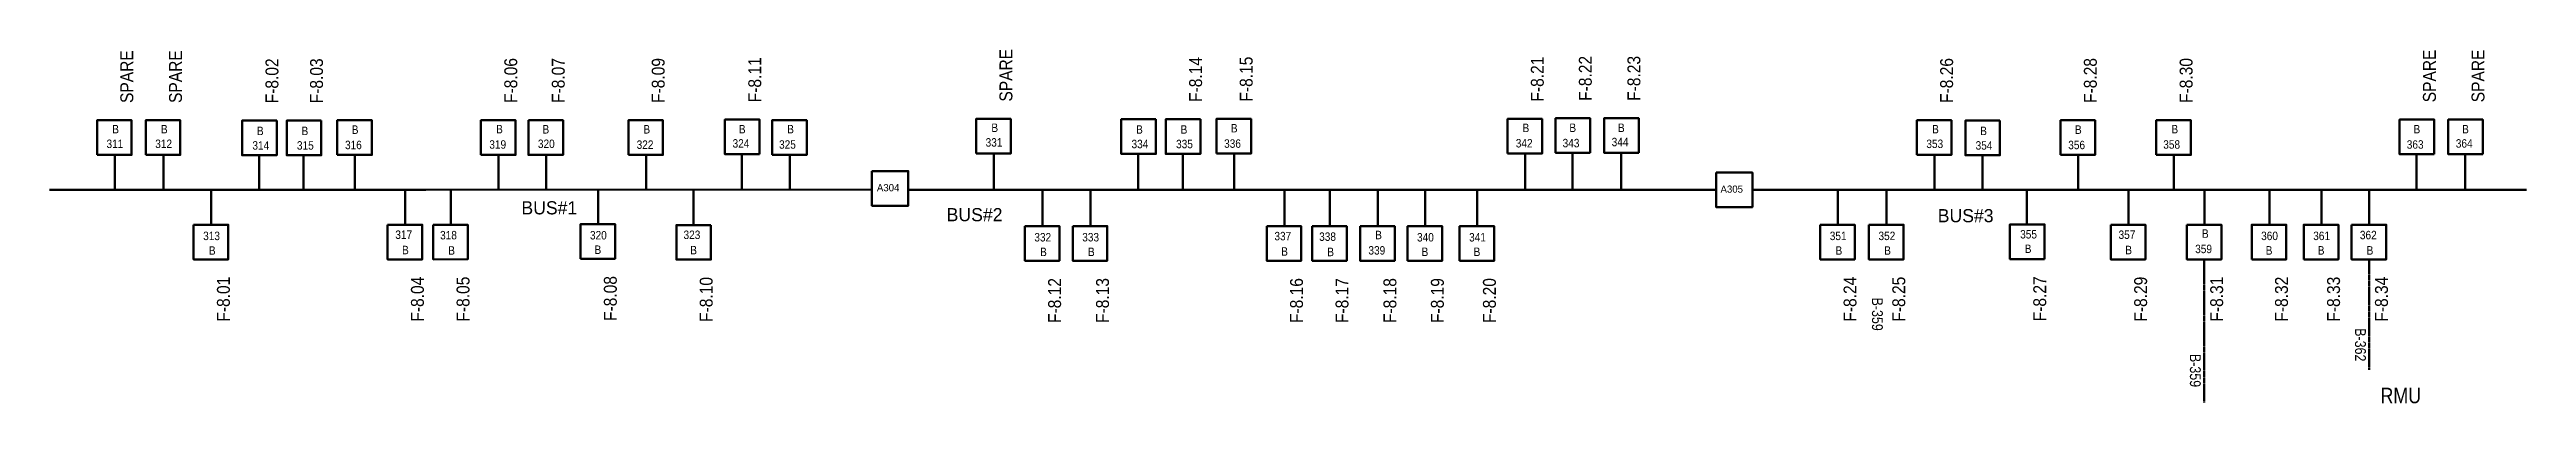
# Model space of a CAD drawing. Header units: metres. Extents: x 65984 to 144644, y -19036 to 23726.
# Drawn here: x 125920 to 126703, y 10011 to 10123 of the extents above; entities that cross this region are included whole.
import ezdxf
from ezdxf.enums import TextEntityAlignment as Align

# ---------------------------------------------------------------- set-up
doc = ezdxf.new("R2010")
doc.units = ezdxf.units.M
doc.header["$MEASUREMENT"] = 0
doc.linetypes.add('DGN Style 3', pattern=[0.013877, 0, -0.013877])
for name, color, linetype, lineweight in [('d_switch', 95, 'Continuous', 40), ('d_ug cable', 95, 'Continuous', 40), ('GRID STATION  04', 7, 'Continuous', 40), ('Level 37', 7, 'Continuous', 0)]:
    doc.layers.add(name, color=color, linetype=linetype, lineweight=lineweight)
doc.styles.add('Style-ENGINEERING', font='ENGINEERING.shx')
doc.styles.add('Style-msdefault', font='msdefault.shx')

msp = doc.modelspace()

# ---------------------------------------------------------------- texts
at = {"layer": 'd_switch', "color": 2, "linetype": 'Continuous', "lineweight": 30, "style": 'Style-msdefault', "width": 0.9}
for s, p in [('SPARE', (125942.8, 10105.7)), ('SPARE', (125958.19, 10105.7)), ('SPARE', (126220.65, 10106.14)), ('SPARE', (126670.55, 10105.92)), ('SPARE', (126685.91, 10105.92)), ('F-8.02', (125988.68, 10105.59)), ('F-8.06', (126064.16, 10105.7)), ('F-8.07', (126079.16, 10105.7))]:
    msp.add_text(s, height=4.085, rotation=90, dxfattribs=at).set_placement(p, align=Align.TOP_LEFT)
at = {"layer": 'd_switch', "color": 1, "linetype": 'Continuous', "lineweight": 30, "style": 'Style-msdefault', "width": 0.9}
msp.add_text('F-8.03', height=4.085, rotation=90, dxfattribs=at).set_placement((126002.76, 10105.59), align=Align.TOP_LEFT)
at = {"layer": 'd_switch', "color": 30, "linetype": 'Continuous', "lineweight": 30, "style": 'Style-msdefault', "width": 0.9}
msp.add_text('F-8.09', height=4.085, rotation=90, dxfattribs=at).set_placement((126110.75, 10105.7), align=Align.TOP_LEFT)
at = {"layer": 'd_switch', "color": 251, "linetype": 'Continuous', "lineweight": 30, "style": 'Style-msdefault', "width": 0.9}
msp.add_text('F-8.11', height=4.085, rotation=90, dxfattribs=at).set_placement((126141.27, 10105.92), align=Align.TOP_LEFT)
at = {"layer": 'd_switch', "color": 220, "linetype": 'Continuous', "lineweight": 30, "style": 'Style-msdefault', "width": 0.9}
msp.add_text('F-8.14', height=4.085, rotation=90, dxfattribs=at).set_placement((126280.6, 10106.03), align=Align.TOP_LEFT)
at = {"layer": 'd_switch', "color": 70, "linetype": 'Continuous', "lineweight": 30, "true_color": 0x60ff21, "style": 'Style-msdefault', "width": 0.9}
msp.add_text('F-8.15', height=4.085, rotation=90, dxfattribs=at).set_placement((126296.59, 10106.14), align=Align.TOP_LEFT)
at = {"layer": 'd_switch', "color": 5, "linetype": 'Continuous', "lineweight": 30, "style": 'Style-msdefault', "width": 0.9}
msp.add_text('F-8.21', height=4.085, rotation=90, dxfattribs=at).set_placement((126388.6, 10106.14), align=Align.TOP_LEFT)
at = {"layer": 'd_switch', "color": 215, "linetype": 'Continuous', "lineweight": 30, "style": 'Style-msdefault', "width": 0.9}
msp.add_text('F-8.22', height=4.085, rotation=90, dxfattribs=at).set_placement((126403.77, 10106.37), align=Align.TOP_LEFT)
at = {"layer": 'd_switch', "color": 94, "linetype": 'Continuous', "lineweight": 30, "style": 'Style-msdefault', "width": 0.9}
msp.add_text('F-8.23', height=4.085, rotation=90, dxfattribs=at).set_placement((126419.12, 10106.37), align=Align.TOP_LEFT)
at = {"layer": 'd_switch', "color": 120, "linetype": 'Continuous', "lineweight": 30, "style": 'Style-msdefault', "width": 0.9}
msp.add_text('F-8.26', height=4.085, rotation=90, dxfattribs=at).set_placement((126517.96, 10105.7), align=Align.TOP_LEFT)
at = {"layer": 'd_switch', "color": 17, "linetype": 'Continuous', "lineweight": 30, "style": 'Style-msdefault', "width": 0.9}
msp.add_text('F-8.28', height=4.085, rotation=90.00046, dxfattribs=at).set_placement((126563.38, 10105.7), align=Align.TOP_LEFT)
at = {"layer": 'd_switch', "color": 88, "linetype": 'Continuous', "lineweight": 30, "true_color": 0x175208, "style": 'Style-msdefault', "width": 0.9}
msp.add_text('F-8.30', height=4.085, rotation=90, dxfattribs=at).set_placement((126593.65, 10105.7), align=Align.TOP_LEFT)
at = {"layer": 'd_switch', "color": 94, "linetype": 'Continuous', "lineweight": 30, "style": 'Style-msdefault', "width": 0.9}
msp.add_text('F-8.01', height=4.085, rotation=90, dxfattribs=at).set_placement((125973.33, 10050.78), align=Align.TOP_RIGHT)
at = {"layer": 'd_switch', "color": 234, "linetype": 'Continuous', "lineweight": 30, "style": 'Style-msdefault', "width": 0.9}
for s, p in [('F-8.04', (126034.65, 10050.78)), ('F-8.18', (126342.01, 10050.34))]:
    msp.add_text(s, height=4.085, rotation=90, dxfattribs=at).set_placement(p, align=Align.TOP_RIGHT)
at = {"layer": 'd_switch', "color": 2, "linetype": 'Continuous', "lineweight": 30, "style": 'Style-msdefault', "width": 0.9}
for s, rotation, p in [('F-8.05', 90.08526, (126049.06, 10050.8)), ('F-8.08', 90, (126095.62, 10050.99)), ('F-8.19', 90, (126357.01, 10050.34)), ('F-8.25', 90.00004, (126502.83, 10050.78)), ('F-8.29', 90, (126579.28, 10050.78)), ('F-8.34', 90, (126655.39, 10050.78))]:
    msp.add_text(s, height=4.085, rotation=rotation, dxfattribs=at).set_placement(p, align=Align.TOP_RIGHT)
at = {"layer": 'd_switch', "color": 1, "linetype": 'Continuous', "lineweight": 30, "style": 'Style-msdefault', "width": 0.9}
for s, p in [('F-8.10', (126125.92, 10050.69)), ('F-8.17', (126326.87, 10050.34)), ('F-8.20', (126373.46, 10050.34))]:
    msp.add_text(s, height=4.085, rotation=90, dxfattribs=at).set_placement(p, align=Align.TOP_RIGHT)
at = {"layer": 'd_switch', "color": 5, "linetype": 'Continuous', "lineweight": 30, "style": 'Style-msdefault', "width": 0.9}
msp.add_text('F-8.12', height=4.085, rotation=90, dxfattribs=at).set_placement((126236.04, 10050.35), align=Align.TOP_RIGHT)
at = {"layer": 'd_switch', "color": 140, "linetype": 'Continuous', "lineweight": 30, "style": 'Style-msdefault', "width": 0.9}
msp.add_text('F-8.13', height=4.085, rotation=90, dxfattribs=at).set_placement((126251.18, 10050.36), align=Align.TOP_RIGHT)
at = {"layer": 'd_switch', "color": 7, "linetype": 'Continuous', "lineweight": 30, "style": 'Style-msdefault', "width": 0.9}
msp.add_text('F-8.16', height=4.085, rotation=90, dxfattribs=at).set_placement((126312.49, 10050.34), align=Align.TOP_RIGHT)
at = {"layer": 'd_switch', "color": 121, "linetype": 'Continuous', "lineweight": 30, "style": 'Style-msdefault', "width": 0.9}
msp.add_text('F-8.24', height=4.085, rotation=90, dxfattribs=at).set_placement((126487.43, 10050.78), align=Align.TOP_RIGHT)
at = {"layer": 'd_switch', "color": 30, "linetype": 'Continuous', "lineweight": 30, "style": 'Style-msdefault', "width": 0.9}
msp.add_text('F-8.27', height=4.085, rotation=90, dxfattribs=at).set_placement((126547.39, 10050.89), align=Align.TOP_RIGHT)
at = {"layer": 'd_switch', "color": 6, "linetype": 'Continuous', "lineweight": 30, "style": 'Style-msdefault', "width": 0.9}
for s, p in [('F-8.31', (126603.31, 10050.79)), ('F-8.32', (126623.79, 10050.78))]:
    msp.add_text(s, height=4.085, rotation=90, dxfattribs=at).set_placement(p, align=Align.TOP_RIGHT)
at = {"layer": 'd_switch', "color": 3, "linetype": 'Continuous', "lineweight": 30, "style": 'Style-msdefault', "width": 0.9}
msp.add_text('F-8.33', height=4.085, rotation=90, dxfattribs=at).set_placement((126640.25, 10050.78), align=Align.TOP_RIGHT)
at = {"layer": 'GRID STATION  04', "color": 5, "linetype": 'Continuous', "lineweight": 30, "style": 'Style-msdefault', "width": 0.888889}
for s, height, p in [('B', 2.68, (125940.25, 10098.76)), ('B', 2.68, (125955.64, 10098.76)), ('B', 2.68, (126218.1, 10099.21)), ('B', 2.68, (126385.96, 10099.16)), ('342', 2.678, (126383.83, 10094.32))]:
    msp.add_text(s, height=height, dxfattribs=at).set_placement(p, align=Align.TOP_LEFT)
at = {"layer": 'GRID STATION  04', "color": 121, "linetype": 'Continuous', "lineweight": 30, "style": 'Style-msdefault', "width": 0.888889}
for s, height, p in [('B', 2.68, (126015.94, 10098.61)), ('B', 2.68, (126153.57, 10098.77)), ('316', 2.678, (126013.81, 10093.77)), ('325', 2.678, (126150.99, 10093.92))]:
    msp.add_text(s, height=height, dxfattribs=at).set_placement(p, align=Align.TOP_LEFT)
at = {"layer": 'GRID STATION  04', "color": 2, "linetype": 'Continuous', "lineweight": 30, "style": 'Style-msdefault', "width": 0.888889}
for s, height, p in [('B', 2.68, (126061.56, 10098.77)), ('B', 2.68, (126667.56, 10098.76)), ('B', 2.68, (126682.92, 10098.76)), ('319', 2.678, (126059.42, 10093.92)), ('363', 2.678, (126665.43, 10093.92)), ('364', 2.678, (126680.93, 10094.25))]:
    msp.add_text(s, height=height, dxfattribs=at).set_placement(p, align=Align.TOP_LEFT)
at = {"layer": 'GRID STATION  04', "color": 218, "linetype": 'Continuous', "lineweight": 30, "style": 'Style-msdefault', "width": 0.888889}
for s, height, p in [('B', 2.68, (126076.22, 10098.72)), ('B', 2.68, (126263.83, 10098.66)), ('311', 2.678, (125938.43, 10094.13)), ('312', 2.678, (125953.83, 10094.13)), ('320', 2.678, (126074.78, 10094.13)), ('331', 2.678, (126216.28, 10094.58)), ('334', 2.678, (126262.39, 10094.07)), ('354', 2.678, (126529.17, 10093.62)), ('B', 2.68, (126530.61, 10098.21))]:
    msp.add_text(s, height=height, dxfattribs=at).set_placement(p, align=Align.TOP_LEFT)
at = {"layer": 'GRID STATION  04', "color": 30, "linetype": 'Continuous', "lineweight": 30, "style": 'Style-msdefault', "width": 0.888889}
for s, height, p in [('B', 2.68, (126108.12, 10098.72)), ('322', 2.678, (126105.98, 10093.87))]:
    msp.add_text(s, height=height, dxfattribs=at).set_placement(p, align=Align.TOP_LEFT)
at = {"layer": 'GRID STATION  04', "color": 251, "linetype": 'Continuous', "lineweight": 30, "style": 'Style-msdefault', "width": 0.888889}
for s, height, p in [('B', 2.68, (126138.28, 10098.76)), ('324', 2.678, (126136.3, 10094.25))]:
    msp.add_text(s, height=height, dxfattribs=at).set_placement(p, align=Align.TOP_LEFT)
at = {"layer": 'GRID STATION  04', "color": 220, "linetype": 'Continuous', "lineweight": 30, "style": 'Style-msdefault', "width": 0.888889}
for s, height, p in [('B', 2.68, (126277.91, 10098.66)), ('335', 2.678, (126276.47, 10094.07))]:
    msp.add_text(s, height=height, dxfattribs=at).set_placement(p, align=Align.TOP_LEFT)
at = {"layer": 'GRID STATION  04', "color": 70, "linetype": 'Continuous', "lineweight": 30, "true_color": 0x60ff21, "style": 'Style-msdefault', "width": 0.888889}
for s, height, p in [('B', 2.68, (126293.78, 10099.06)), ('336', 2.678, (126291.65, 10094.21))]:
    msp.add_text(s, height=height, dxfattribs=at).set_placement(p, align=Align.TOP_LEFT)
at = {"layer": 'GRID STATION  04', "color": 215, "linetype": 'Continuous', "lineweight": 30, "style": 'Style-msdefault', "width": 0.888889}
for s, height, p in [('B', 2.68, (126400.78, 10099.21)), ('343', 2.678, (126398.64, 10094.36))]:
    msp.add_text(s, height=height, dxfattribs=at).set_placement(p, align=Align.TOP_LEFT)
at = {"layer": 'GRID STATION  04', "color": 94, "linetype": 'Continuous', "lineweight": 30, "style": 'Style-msdefault', "width": 0.888889}
for s, height, p in [('B', 2.68, (126416.13, 10099.21)), ('344', 2.678, (126414.14, 10094.7))]:
    msp.add_text(s, height=height, dxfattribs=at).set_placement(p, align=Align.TOP_LEFT)
at = {"layer": 'GRID STATION  04', "color": 120, "linetype": 'Continuous', "lineweight": 30, "style": 'Style-msdefault', "width": 0.888889}
for s, height, p in [('B', 2.68, (126515.41, 10098.76)), ('353', 2.678, (126513.6, 10094.13))]:
    msp.add_text(s, height=height, dxfattribs=at).set_placement(p, align=Align.TOP_LEFT)
at = {"layer": 'GRID STATION  04', "color": 17, "linetype": 'Continuous', "lineweight": 30, "style": 'Style-msdefault', "width": 0.888889}
for s, height, p in [('B', 2.68, (126560.57, 10098.61)), ('356', 2.678, (126558.44, 10093.77))]:
    msp.add_text(s, height=height, rotation=0.00046, dxfattribs=at).set_placement(p, align=Align.TOP_LEFT)
at = {"layer": 'GRID STATION  04', "color": 88, "linetype": 'Continuous', "lineweight": 30, "true_color": 0x175208, "style": 'Style-msdefault', "width": 0.888889}
for s, height, p in [('B', 2.68, (126591.05, 10098.77)), ('358', 2.678, (126588.47, 10093.92))]:
    msp.add_text(s, height=height, dxfattribs=at).set_placement(p, align=Align.TOP_LEFT)
at = {"layer": 'GRID STATION  04', "color": 6, "linetype": 'Continuous', "lineweight": 30, "style": 'Style-msdefault', "width": 0.888889}
for s, height, p in [('314', 2.678, (125984.54, 10093.62)), ('B', 2.68, (125985.98, 10098.21)), ('359', 2.678, (126598.56, 10060.9)), ('B', 2.68, (126600.71, 10065.75))]:
    msp.add_text(s, height=height, dxfattribs=at).set_placement(p, align=Align.TOP_LEFT)
at = {"layer": 'GRID STATION  04', "color": 1, "linetype": 'Continuous', "lineweight": 30, "style": 'Style-msdefault', "width": 0.888889}
for s, height, p in [('315', 2.678, (125998.62, 10093.62)), ('B', 2.68, (126000.06, 10098.21))]:
    msp.add_text(s, height=height, dxfattribs=at).set_placement(p, align=Align.TOP_LEFT)
at = {"layer": 'GRID STATION  04', "color": 121, "linetype": 'Continuous', "lineweight": 30, "style": 'Style-msdefault'}
for s, height, p in [('A304', 2.274, (126181.92, 10080.06)), ('A305', 2.274, (126448.54, 10079.61)), ('BUS#1', 4.166, (126069.56, 10074.64)), ('BUS#2', 4.166, (126203.96, 10072.48)), ('BUS#3', 4.166, (126517.19, 10072.16))]:
    msp.add_text(s, height=height, dxfattribs=at).set_placement(p, align=Align.TOP_LEFT)
at = {"layer": 'GRID STATION  04', "color": 94, "linetype": 'Continuous', "lineweight": 30, "style": 'Style-msdefault', "width": 0.888889}
for s, height, p in [('313', 2.678, (125968.97, 10062.35)), ('B', 2.68, (125970.78, 10057.72))]:
    msp.add_text(s, height=height, dxfattribs=at).set_placement(p)
at = {"layer": 'GRID STATION  04', "color": 234, "linetype": 'Continuous', "lineweight": 30, "style": 'Style-msdefault', "width": 0.888889}
for s, height, p in [('317', 2.678, (126029.71, 10062.72)), ('B', 2.68, (126031.84, 10057.87))]:
    msp.add_text(s, height=height, dxfattribs=at).set_placement(p)
at = {"layer": 'GRID STATION  04', "color": 5, "linetype": 'Continuous', "lineweight": 30, "style": 'Style-msdefault', "width": 0.888889}
for s, height, rotation, p in [('318', 2.678, 0.08526, (126043.86, 10062.57)), ('B', 2.68, 0.08526, (126046.45, 10057.73)), ('B', 2.68, 0.00004, (126500.27, 10057.72))]:
    msp.add_text(s, height=height, rotation=rotation, dxfattribs=at).set_placement(p)
at = {"layer": 'GRID STATION  04', "color": 218, "linetype": 'Continuous', "lineweight": 30, "style": 'Style-msdefault', "width": 0.888889}
for s, height, p in [('320', 2.678, (126091.23, 10062.56)), ('B', 2.68, (126092.67, 10057.97))]:
    msp.add_text(s, height=height, dxfattribs=at).set_placement(p)
at = {"layer": 'GRID STATION  04', "color": 1, "linetype": 'Continuous', "lineweight": 30, "style": 'Style-msdefault', "width": 0.888889}
for s, height, p in [('323', 2.678, (126120.8, 10062.69)), ('B', 2.68, (126122.93, 10057.84)), ('338', 2.678, (126321.69, 10062.11)), ('B', 2.68, (126324.27, 10057.27)), ('341', 2.678, (126369.08, 10061.91)), ('B', 2.68, (126370.52, 10057.32))]:
    msp.add_text(s, height=height, dxfattribs=at).set_placement(p)
at = {"layer": 'GRID STATION  04', "color": 5, "linetype": 'Continuous', "lineweight": 30, "style": 'Style-msdefault', "width": 0.888889}
for s, height, p in [('332', 2.678, (126231.67, 10061.92)), ('B', 2.68, (126233.49, 10057.28))]:
    msp.add_text(s, height=height, dxfattribs=at).set_placement(p)
at = {"layer": 'GRID STATION  04', "color": 140, "linetype": 'Continuous', "lineweight": 30, "style": 'Style-msdefault', "width": 0.888889}
for s, height, p in [('333', 2.678, (126246.81, 10061.93)), ('B', 2.68, (126248.63, 10057.3))]:
    msp.add_text(s, height=height, dxfattribs=at).set_placement(p)
at = {"layer": 'GRID STATION  04', "color": 7, "linetype": 'Continuous', "lineweight": 30, "style": 'Style-msdefault', "width": 0.888889}
for s, height, p in [('337', 2.678, (126307.55, 10062.27)), ('B', 2.68, (126309.69, 10057.42))]:
    msp.add_text(s, height=height, dxfattribs=at).set_placement(p)
at = {"layer": 'GRID STATION  04', "color": 234, "linetype": 'Continuous', "lineweight": 30, "style": 'Style-msdefault', "width": 0.888889}
for s, height, p in [('339', 2.678, (126337.26, 10060.45)), ('B', 2.68, (126339.41, 10065.3))]:
    msp.add_text(s, height=height, dxfattribs=at).set_placement(p, align=Align.TOP_LEFT)
at = {"layer": 'GRID STATION  04', "color": 3, "linetype": 'Continuous', "lineweight": 30, "style": 'Style-msdefault', "width": 0.888889}
for s, height, p in [('340', 2.678, (126352.62, 10061.91)), ('B', 2.68, (126354.06, 10057.32)), ('357', 2.678, (126574.34, 10062.72)), ('B', 2.68, (126576.47, 10057.87)), ('361', 2.678, (126635.87, 10062.35)), ('B', 2.68, (126637.3, 10057.76))]:
    msp.add_text(s, height=height, dxfattribs=at).set_placement(p)
at = {"layer": 'GRID STATION  04', "color": 121, "linetype": 'Continuous', "lineweight": 30, "style": 'Style-msdefault', "width": 0.888889}
for s, height, p in [('351', 2.678, (126483.07, 10062.35)), ('B', 2.68, (126484.88, 10057.72))]:
    msp.add_text(s, height=height, dxfattribs=at).set_placement(p)
at = {"layer": 'GRID STATION  04', "color": 218, "linetype": 'Continuous', "lineweight": 30, "style": 'Style-msdefault', "width": 0.888889}
msp.add_text('352', height=2.678, rotation=0.00004, dxfattribs=at).set_placement((126498.46, 10062.35))
at = {"layer": 'GRID STATION  04', "color": 30, "linetype": 'Continuous', "lineweight": 30, "style": 'Style-msdefault', "width": 0.888889}
for s, height, p in [('355', 2.678, (126543.25, 10062.86)), ('B', 2.68, (126544.69, 10058.27))]:
    msp.add_text(s, height=height, dxfattribs=at).set_placement(p)
at = {"layer": 'GRID STATION  04', "color": 6, "linetype": 'Continuous', "lineweight": 30, "style": 'Style-msdefault', "width": 0.888889}
for s, height, p in [('360', 2.678, (126619.41, 10062.35)), ('B', 2.68, (126620.85, 10057.76))]:
    msp.add_text(s, height=height, dxfattribs=at).set_placement(p)
at = {"layer": 'GRID STATION  04', "color": 2, "linetype": 'Continuous', "lineweight": 30, "style": 'Style-msdefault', "width": 0.888889}
for s, height, p in [('362', 2.678, (126650.62, 10062.61)), ('B', 2.68, (126652.75, 10057.76))]:
    msp.add_text(s, height=height, dxfattribs=at).set_placement(p)
at = {"layer": 'Level 37', "color": 7, "linetype": 'Continuous', "lineweight": 53, "style": 'Style-ENGINEERING', "width": 0.857143}
for s, p in [('B-359', (126499.84, 10044.18)), ('B-362', (126652.51, 10034.49)), ('B-359', (126600.32, 10026.36))]:
    msp.add_text(s, height=3.43, rotation=270, dxfattribs=at).set_placement(p, align=Align.TOP_LEFT)
at = {"layer": 'Level 37', "color": 7, "linetype": 'Continuous', "lineweight": 100, "style": 'Style-msdefault', "width": 0.86}
msp.add_text('RMU', height=4.9, rotation=359.99963, dxfattribs=at).set_placement((126669.96, 10010.77), align=Align.RIGHT)

# ---------------------------------------------------------------- linework, layer by layer
at = {"layer": 'd_ug cable', "color": 3, "linetype": 'DGN Style 3', "lineweight": 100}
msp.add_line((126653.59, 10021.33), (126653.59, 10056.26), dxfattribs=at)
at = {"layer": 'd_ug cable', "color": 6, "linetype": 'DGN Style 3', "lineweight": 100, "flags": 128}
msp.add_lwpolyline([(126601.4, 10056.27), (126601.4, 10011.01)], dxfattribs=at)
at = {"layer": 'GRID STATION  04', "color": 214, "linetype": 'Continuous', "lineweight": 70, "ltscale": 0.437972}
for p, q in [((125941.01, 10089.28), (125941.01, 10078.24)), ((125956.4, 10089.28), (125956.4, 10078.24)), ((126218.85, 10089.73), (126218.85, 10078.24)), ((126501.03, 10067.2), (126501.03, 10078.24))]:
    msp.add_line(p, q, dxfattribs=at)
at = {"layer": 'GRID STATION  04', "color": 6, "linetype": 'Continuous', "lineweight": 70, "ltscale": 0.437972}
for p, q in [((125986.66, 10078.24), (125986.66, 10089.17)), ((125986.66, 10087.38), (125986.66, 10078.24)), ((126601.51, 10067.2), (126601.51, 10078.24)), ((126622, 10078.24), (126622, 10067.2))]:
    msp.add_line(p, q, dxfattribs=at)
at = {"layer": 'GRID STATION  04', "color": 1, "linetype": 'Continuous', "lineweight": 70, "ltscale": 0.437972}
for p, q in [((126000.74, 10078.24), (126000.74, 10089.17)), ((126000.74, 10087.38), (126000.74, 10078.24)), ((126123.9, 10067.1), (126123.9, 10078.3)), ((126325.07, 10066.75), (126325.07, 10078.24)), ((126371.67, 10078.24), (126371.67, 10066.75))]:
    msp.add_line(p, q, dxfattribs=at)
at = {"layer": 'GRID STATION  04', "color": 121, "linetype": 'Continuous', "lineweight": 70, "ltscale": 0.437972}
for p, q in [((126016.95, 10089.28), (126016.95, 10078.24)), ((126154.37, 10089.28), (126154.37, 10078.35)), ((126485.64, 10067.2), (126485.64, 10078.24))]:
    msp.add_line(p, q, dxfattribs=at)
at = {"layer": 'GRID STATION  04', "color": 2, "linetype": 'Continuous', "lineweight": 70, "ltscale": 0.437972}
for p, q in [((126062.36, 10089.28), (126062.36, 10078.26)), ((126668.53, 10089.51), (126668.53, 10078.24)), ((126683.88, 10089.51), (126683.88, 10078.24)), ((126653.59, 10067.2), (126653.59, 10078.24))]:
    msp.add_line(p, q, dxfattribs=at)
at = {"layer": 'GRID STATION  04', "color": 218, "linetype": 'Continuous', "lineweight": 70, "ltscale": 0.437972}
for p, q in [((126077.37, 10078.27), (126077.37, 10089.28)), ((126264.5, 10078.24), (126264.5, 10089.62)), ((126531.29, 10078.24), (126531.29, 10089.17)), ((126093.82, 10078.42), (126093.82, 10067.41))]:
    msp.add_line(p, q, dxfattribs=at)
at = {"layer": 'GRID STATION  04', "color": 30, "linetype": 'Continuous', "lineweight": 70, "ltscale": 0.437972}
for p, q in [((126108.96, 10089.28), (126108.96, 10078.35)), ((126545.37, 10078.24), (126545.37, 10067.31))]:
    msp.add_line(p, q, dxfattribs=at)
at = {"layer": 'GRID STATION  04', "color": 251, "linetype": 'Continuous', "lineweight": 70, "ltscale": 0.437972}
for p, q in [((126139.25, 10089.51), (126139.25, 10078.32)), ((126264.5, 10087.83), (126264.5, 10078.24)), ((126531.29, 10087.38), (126531.29, 10078.24))]:
    msp.add_line(p, q, dxfattribs=at)
at = {"layer": 'GRID STATION  04', "color": 220, "linetype": 'Continuous', "lineweight": 70, "ltscale": 0.437972}
for p, q in [((126278.58, 10078.24), (126278.58, 10089.62)), ((126278.58, 10087.83), (126278.58, 10078.24))]:
    msp.add_line(p, q, dxfattribs=at)
at = {"layer": 'GRID STATION  04', "color": 70, "linetype": 'Continuous', "lineweight": 70, "ltscale": 0.437972, "true_color": 0x60ff21}
msp.add_line((126294.8, 10089.73), (126294.8, 10078.24), dxfattribs=at)
at = {"layer": 'GRID STATION  04', "color": 5, "linetype": 'Continuous', "lineweight": 70, "ltscale": 0.437972}
for p, q in [((126386.81, 10089.73), (126386.81, 10078.24)), ((126047.24, 10067.21), (126047.23, 10078.25)), ((126234.25, 10066.76), (126234.25, 10078.25))]:
    msp.add_line(p, q, dxfattribs=at)
at = {"layer": 'GRID STATION  04', "color": 215, "linetype": 'Continuous', "lineweight": 70, "ltscale": 0.437972}
msp.add_line((126401.75, 10089.95), (126401.75, 10078.24), dxfattribs=at)
at = {"layer": 'GRID STATION  04', "color": 94, "linetype": 'Continuous', "lineweight": 70, "ltscale": 0.437972}
for p, q in [((126417.1, 10089.95), (126417.1, 10078.24)), ((125971.54, 10067.2), (125971.54, 10078.24))]:
    msp.add_line(p, q, dxfattribs=at)
at = {"layer": 'GRID STATION  04', "color": 120, "linetype": 'Continuous', "lineweight": 70, "ltscale": 0.437972}
msp.add_line((126516.17, 10089.28), (126516.17, 10078.24), dxfattribs=at)
at = {"layer": 'GRID STATION  04', "color": 17, "linetype": 'Continuous', "lineweight": 70, "ltscale": 0.437972}
for p, q in [((126561.58, 10089.28), (126561.58, 10078.24)), ((126545.37, 10069.1), (126545.37, 10078.24))]:
    msp.add_line(p, q, dxfattribs=at)
at = {"layer": 'GRID STATION  04', "color": 88, "linetype": 'Continuous', "lineweight": 70, "ltscale": 0.437972, "true_color": 0x175208}
msp.add_line((126591.86, 10089.28), (126591.86, 10078.24), dxfattribs=at)
at = {"layer": 'GRID STATION  04', "color": 121, "linetype": 'Continuous', "lineweight": 211, "ltscale": 0.437972}
for p, q in [((126039.32, 10078.24), (125920.43, 10078.24)), ((126180.35, 10078.35), (126039.14, 10078.24)), ((126447.13, 10078.24), (126191.84, 10078.24)), ((126614.42, 10078.24), (126458.62, 10078.24))]:
    msp.add_line(p, q, dxfattribs=at)
at = {"layer": 'GRID STATION  04', "color": 234, "linetype": 'Continuous', "lineweight": 70, "ltscale": 0.437972}
for p, q in [((126032.85, 10067.2), (126032.85, 10078.24)), ((126340.21, 10066.75), (126340.21, 10078.24))]:
    msp.add_line(p, q, dxfattribs=at)
at = {"layer": 'GRID STATION  04', "color": 140, "linetype": 'Continuous', "lineweight": 70, "ltscale": 0.437972}
msp.add_line((126249.38, 10066.78), (126249.38, 10078.27), dxfattribs=at)
at = {"layer": 'GRID STATION  04', "color": 7, "linetype": 'Continuous', "lineweight": 70, "ltscale": 0.437972}
msp.add_line((126310.7, 10066.75), (126310.7, 10078.24), dxfattribs=at)
at = {"layer": 'GRID STATION  04', "color": 3, "linetype": 'Continuous', "lineweight": 70, "ltscale": 0.437972}
for p, q in [((126355.21, 10078.24), (126355.21, 10066.75)), ((126577.48, 10067.2), (126577.48, 10078.24)), ((126638.45, 10078.24), (126638.45, 10067.2))]:
    msp.add_line(p, q, dxfattribs=at)
at = {"layer": 'GRID STATION  04', "color": 2, "linetype": 'Continuous', "lineweight": 211, "ltscale": 0.437972}
msp.add_line((126703.26, 10078.24), (126614.42, 10078.24), dxfattribs=at)
at = {"layer": 'GRID STATION  04', "color": 214, "linetype": 'Continuous', "lineweight": 70, "ltscale": 0.437972, "flags": 128}
for points in [[(125935.43, 10089.28), (125935.43, 10100.22), (125946.36, 10100.22), (125946.36, 10089.28)], [(125950.82, 10089.28), (125950.82, 10100.22), (125961.75, 10100.22), (125961.75, 10089.28)], [(126213.27, 10089.73), (126213.27, 10100.67), (126224.21, 10100.67), (126224.21, 10089.73)], [(126495.45, 10067.2), (126495.45, 10056.26), (126506.38, 10056.26), (126506.38, 10067.2)]]:
    msp.add_lwpolyline(points, close=True, dxfattribs=at)
at = {"layer": 'GRID STATION  04', "color": 6, "linetype": 'Continuous', "lineweight": 70, "ltscale": 0.437972, "flags": 128}
for points in [[(125992.24, 10100.11), (125992.24, 10089.17), (125981.3, 10089.17), (125981.3, 10100.11)], [(126595.93, 10067.2), (126595.93, 10056.27), (126606.87, 10056.27), (126606.87, 10067.2)], [(126616.42, 10056.26), (126616.42, 10067.2), (126627.35, 10067.2), (126627.35, 10056.26)]]:
    msp.add_lwpolyline(points, close=True, dxfattribs=at)
at = {"layer": 'GRID STATION  04', "color": 1, "linetype": 'Continuous', "lineweight": 70, "ltscale": 0.437972, "flags": 128}
for points in [[(126006.32, 10100.11), (126006.32, 10089.17), (125995.38, 10089.17), (125995.38, 10100.11)], [(126129.48, 10067.1), (126129.48, 10056.17), (126118.55, 10056.17), (126118.55, 10067.1)], [(126319.49, 10066.75), (126319.49, 10055.82), (126330.43, 10055.82), (126330.43, 10066.75)], [(126366.09, 10055.82), (126366.09, 10066.75), (126377.02, 10066.75), (126377.02, 10055.82)]]:
    msp.add_lwpolyline(points, close=True, dxfattribs=at)
at = {"layer": 'GRID STATION  04', "color": 121, "linetype": 'Continuous', "lineweight": 70, "ltscale": 0.437972, "flags": 128}
for points in [[(126011.37, 10089.28), (126011.37, 10100.22), (126022.3, 10100.22), (126022.3, 10089.28)], [(126148.79, 10089.28), (126148.79, 10100.22), (126159.73, 10100.22), (126159.73, 10089.28)], [(126480.06, 10067.2), (126480.06, 10056.26), (126490.99, 10056.26), (126490.99, 10067.2)]]:
    msp.add_lwpolyline(points, close=True, dxfattribs=at)
at = {"layer": 'GRID STATION  04', "color": 2, "linetype": 'Continuous', "lineweight": 70, "ltscale": 0.437972, "flags": 128}
for points in [[(126056.78, 10089.28), (126056.78, 10100.22), (126067.72, 10100.22), (126067.72, 10089.28)], [(126674.11, 10089.51), (126674.11, 10100.44), (126663.18, 10100.44), (126663.18, 10089.51)], [(126689.46, 10089.51), (126689.46, 10100.44), (126678.53, 10100.44), (126678.53, 10089.51)], [(126648.01, 10067.2), (126648.01, 10056.26), (126658.94, 10056.26), (126658.94, 10067.2)]]:
    msp.add_lwpolyline(points, close=True, dxfattribs=at)
at = {"layer": 'GRID STATION  04', "color": 218, "linetype": 'Continuous', "lineweight": 70, "ltscale": 0.437972, "flags": 128}
for points in [[(126071.79, 10100.22), (126071.79, 10089.28), (126082.72, 10089.28), (126082.72, 10100.22)], [(126270.08, 10100.55), (126270.08, 10089.62), (126259.15, 10089.62), (126259.15, 10100.55)], [(126536.87, 10100.11), (126536.87, 10089.17), (126525.93, 10089.17), (126525.93, 10100.11)], [(126088.24, 10056.47), (126088.24, 10067.41), (126099.17, 10067.41), (126099.17, 10056.47)]]:
    msp.add_lwpolyline(points, close=True, dxfattribs=at)
at = {"layer": 'GRID STATION  04', "color": 30, "linetype": 'Continuous', "lineweight": 70, "ltscale": 0.437972, "flags": 128}
for points in [[(126103.38, 10089.28), (126103.38, 10100.22), (126114.31, 10100.22), (126114.31, 10089.28)], [(126550.95, 10056.37), (126550.95, 10067.31), (126540.02, 10067.31), (126540.02, 10056.37)]]:
    msp.add_lwpolyline(points, close=True, dxfattribs=at)
at = {"layer": 'GRID STATION  04', "color": 251, "linetype": 'Continuous', "lineweight": 70, "ltscale": 0.437972, "flags": 128}
msp.add_lwpolyline([(126144.83, 10089.51), (126144.83, 10100.44), (126133.9, 10100.44), (126133.9, 10089.51)], close=True, dxfattribs=at)
at = {"layer": 'GRID STATION  04', "color": 220, "linetype": 'Continuous', "lineweight": 70, "ltscale": 0.437972, "flags": 128}
msp.add_lwpolyline([(126284.16, 10100.55), (126284.16, 10089.62), (126273.23, 10089.62), (126273.23, 10100.55)], close=True, dxfattribs=at)
at = {"layer": 'GRID STATION  04', "color": 70, "linetype": 'Continuous', "lineweight": 70, "ltscale": 0.437972, "true_color": 0x60ff21, "flags": 128}
msp.add_lwpolyline([(126289.22, 10089.73), (126289.22, 10100.66), (126300.15, 10100.66), (126300.15, 10089.73)], close=True, dxfattribs=at)
at = {"layer": 'GRID STATION  04', "color": 5, "linetype": 'Continuous', "lineweight": 70, "ltscale": 0.437972, "flags": 128}
for points in [[(126381.23, 10089.73), (126381.23, 10100.66), (126392.16, 10100.66), (126392.16, 10089.73)], [(126041.66, 10067.2), (126041.68, 10056.27), (126052.61, 10056.28), (126052.6, 10067.22)], [(126228.67, 10066.76), (126228.67, 10055.83), (126239.6, 10055.83), (126239.6, 10066.76)]]:
    msp.add_lwpolyline(points, close=True, dxfattribs=at)
at = {"layer": 'GRID STATION  04', "color": 215, "linetype": 'Continuous', "lineweight": 70, "ltscale": 0.437972, "flags": 128}
msp.add_lwpolyline([(126407.33, 10089.95), (126407.33, 10100.89), (126396.39, 10100.89), (126396.39, 10089.95)], close=True, dxfattribs=at)
at = {"layer": 'GRID STATION  04', "color": 94, "linetype": 'Continuous', "lineweight": 70, "ltscale": 0.437972, "flags": 128}
for points in [[(126422.68, 10089.95), (126422.68, 10100.89), (126411.75, 10100.89), (126411.75, 10089.95)], [(125965.96, 10067.2), (125965.96, 10056.26), (125976.89, 10056.26), (125976.89, 10067.2)]]:
    msp.add_lwpolyline(points, close=True, dxfattribs=at)
at = {"layer": 'GRID STATION  04', "color": 120, "linetype": 'Continuous', "lineweight": 70, "ltscale": 0.437972, "flags": 128}
msp.add_lwpolyline([(126510.59, 10089.28), (126510.59, 10100.22), (126521.52, 10100.22), (126521.52, 10089.28)], close=True, dxfattribs=at)
at = {"layer": 'GRID STATION  04', "color": 17, "linetype": 'Continuous', "lineweight": 70, "ltscale": 0.437972, "flags": 128}
msp.add_lwpolyline([(126556, 10089.28), (126556, 10100.22), (126566.94, 10100.22), (126566.94, 10089.28)], close=True, dxfattribs=at)
at = {"layer": 'GRID STATION  04', "color": 88, "linetype": 'Continuous', "lineweight": 70, "ltscale": 0.437972, "true_color": 0x175208, "flags": 128}
msp.add_lwpolyline([(126586.28, 10089.28), (126586.28, 10100.22), (126597.21, 10100.22), (126597.21, 10089.28)], close=True, dxfattribs=at)
at = {"layer": 'GRID STATION  04', "color": 121, "linetype": 'Continuous', "lineweight": 53, "ltscale": 0.437972, "flags": 128}
for points in [[(126180.35, 10084.15), (126180.35, 10073.22), (126191.84, 10073.22), (126191.84, 10084.15)], [(126447.13, 10083.71), (126447.13, 10072.77), (126458.62, 10072.77), (126458.62, 10083.71)]]:
    msp.add_lwpolyline(points, close=True, dxfattribs=at)
at = {"layer": 'GRID STATION  04', "color": 234, "linetype": 'Continuous', "lineweight": 70, "ltscale": 0.437972, "flags": 128}
for points in [[(126027.27, 10067.2), (126027.27, 10056.26), (126038.21, 10056.26), (126038.21, 10067.2)], [(126334.63, 10066.75), (126334.63, 10055.82), (126345.56, 10055.82), (126345.56, 10066.75)]]:
    msp.add_lwpolyline(points, close=True, dxfattribs=at)
at = {"layer": 'GRID STATION  04', "color": 140, "linetype": 'Continuous', "lineweight": 70, "ltscale": 0.437972, "flags": 128}
msp.add_lwpolyline([(126243.8, 10066.78), (126243.8, 10055.84), (126254.74, 10055.84), (126254.74, 10066.78)], close=True, dxfattribs=at)
at = {"layer": 'GRID STATION  04', "color": 7, "linetype": 'Continuous', "lineweight": 70, "ltscale": 0.437972, "flags": 128}
msp.add_lwpolyline([(126305.12, 10066.75), (126305.12, 10055.82), (126316.05, 10055.82), (126316.05, 10066.75)], close=True, dxfattribs=at)
at = {"layer": 'GRID STATION  04', "color": 3, "linetype": 'Continuous', "lineweight": 70, "ltscale": 0.437972, "flags": 128}
for points in [[(126349.63, 10055.82), (126349.63, 10066.75), (126360.57, 10066.75), (126360.57, 10055.82)], [(126571.9, 10067.2), (126571.9, 10056.26), (126582.84, 10056.26), (126582.84, 10067.2)], [(126632.87, 10056.26), (126632.87, 10067.2), (126643.81, 10067.2), (126643.81, 10056.26)]]:
    msp.add_lwpolyline(points, close=True, dxfattribs=at)

msp.set_redraw_order([(e.dxf.handle, doc.entitydb.next_handle()) for e in msp.query("TEXT MTEXT ATTDEF DIMENSION ARC_DIMENSION")])  # texts and dimensions are drawn at this point

doc.saveas('drawing.dxf')
